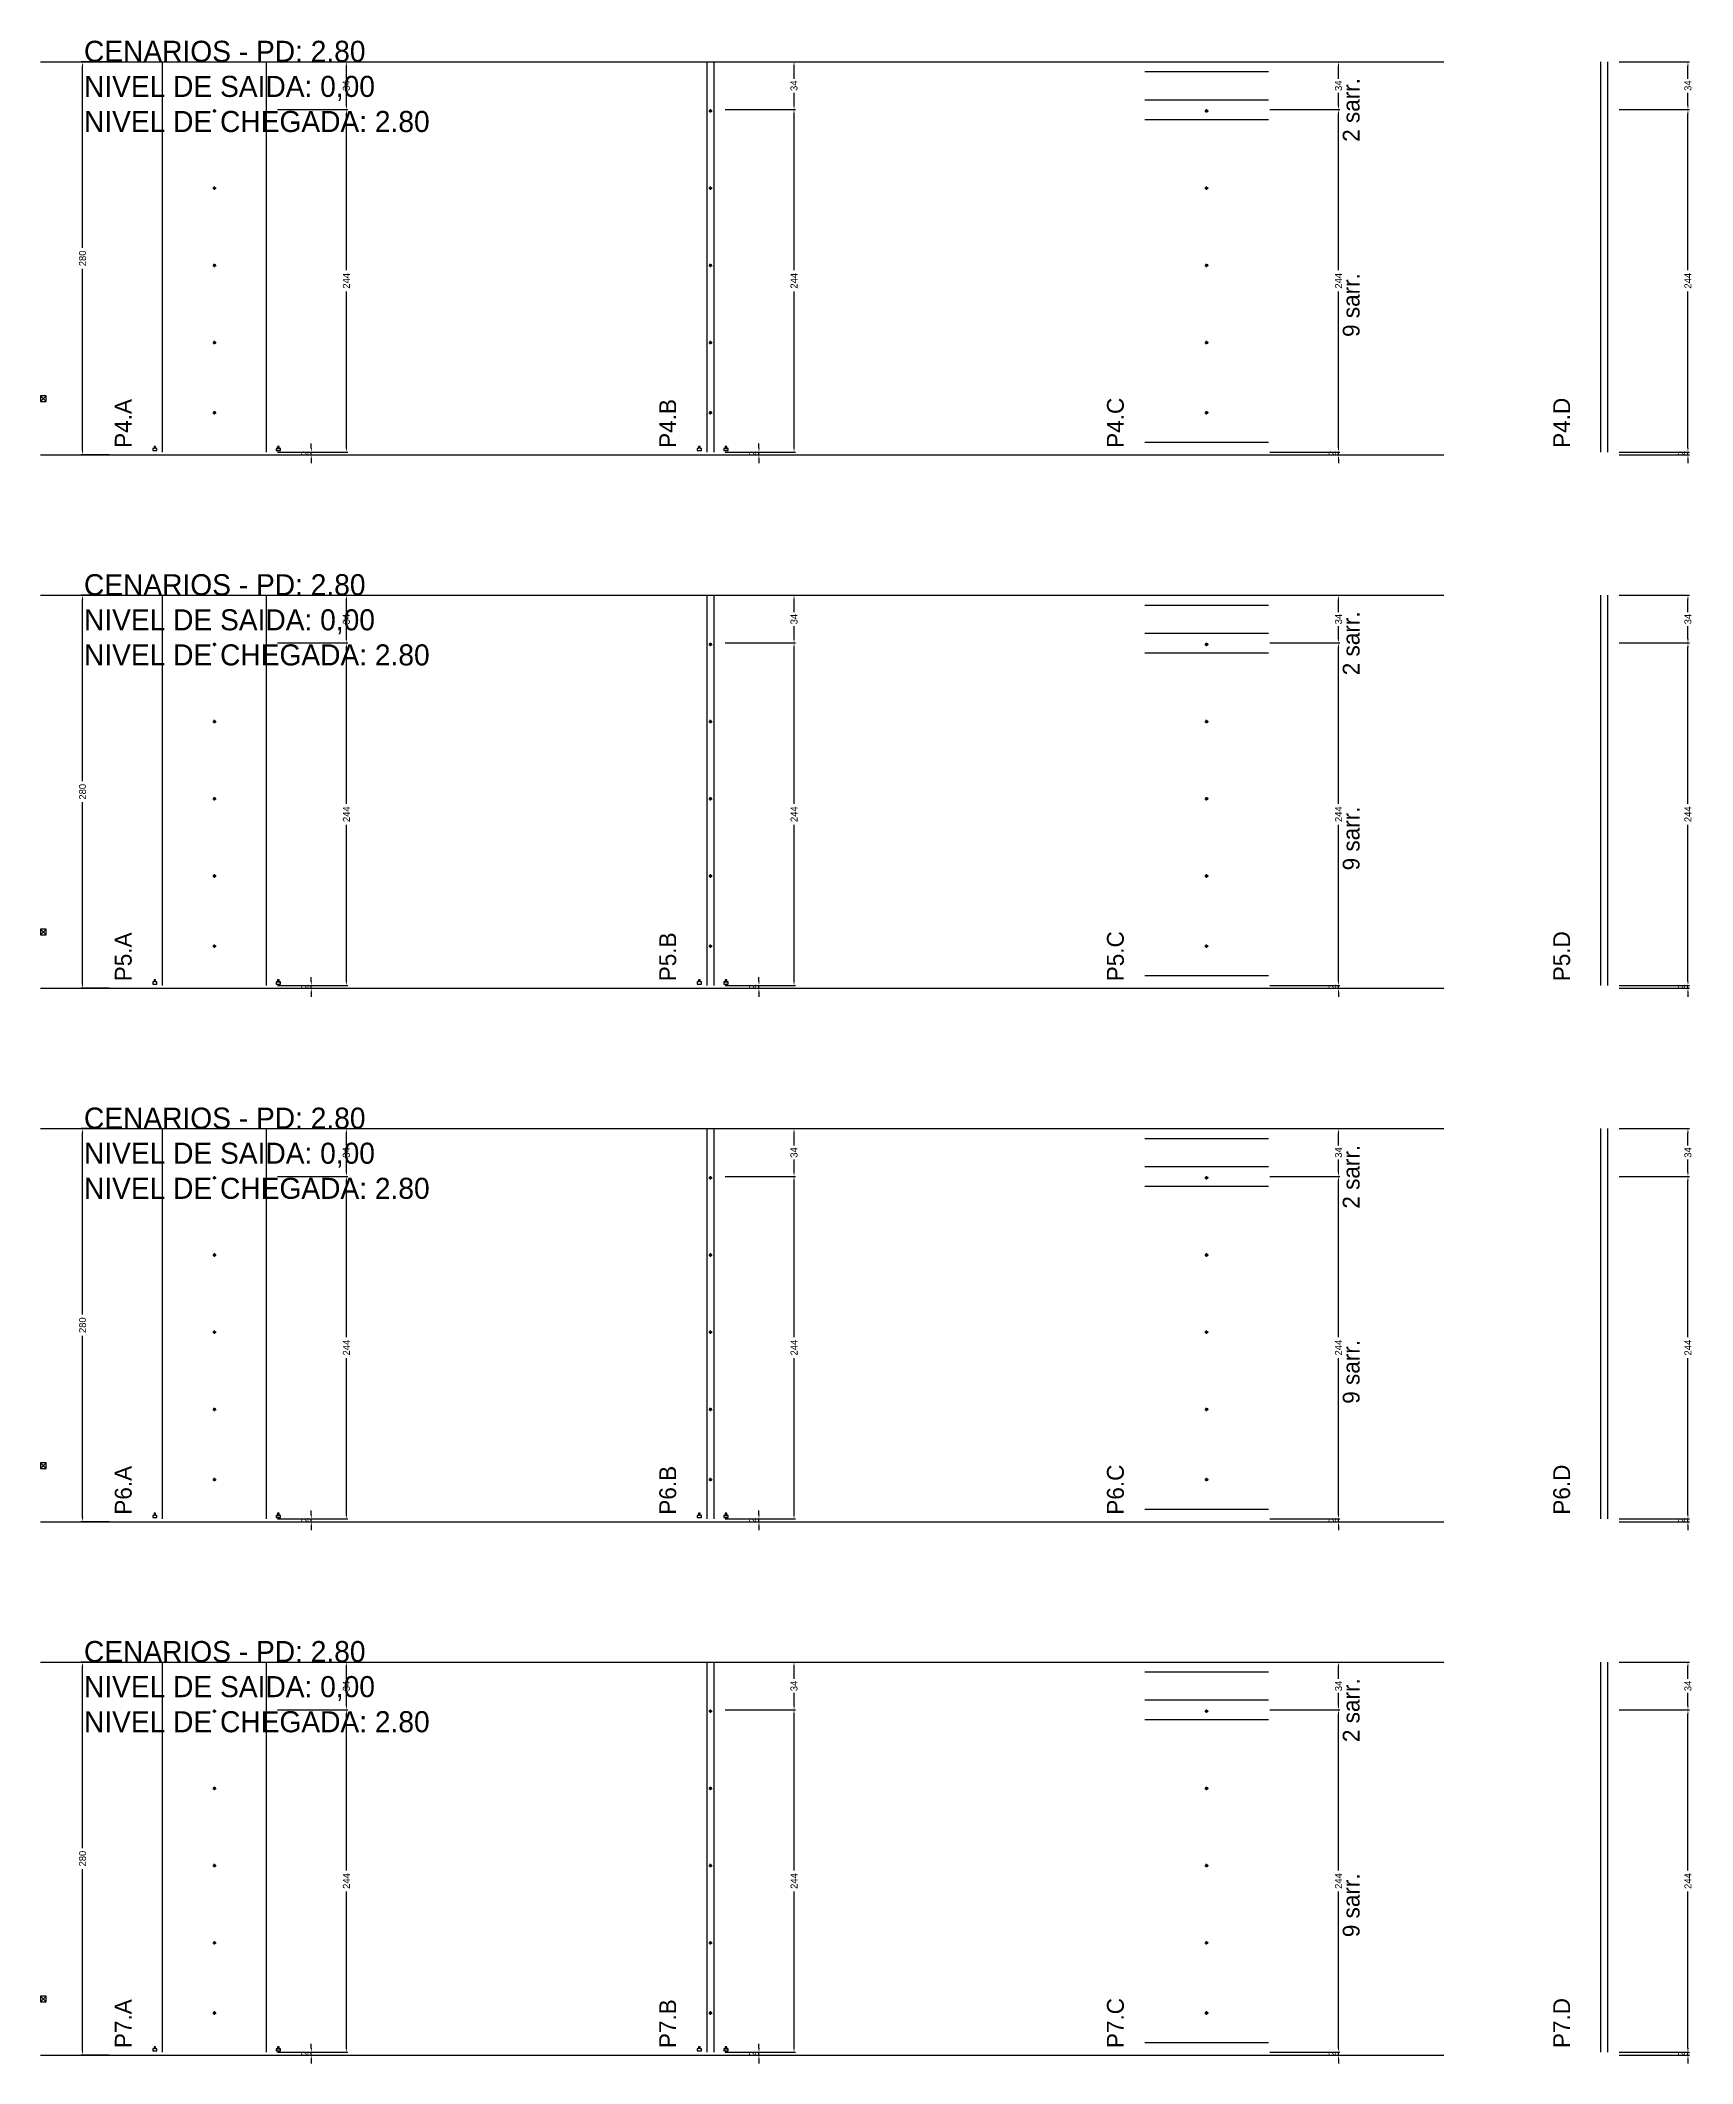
# Model space of a CAD drawing. Header units: centimetres. Extents: x -7000 to 4307, y -13306 to 295.
# Drawn here: x -7000 to -5823, y -2666 to -1225 of the extents above; entities that cross this region are included whole.
import ezdxf

# ---------------------------------------------------------------- set-up
doc = ezdxf.new("R2010")
doc.units = ezdxf.units.CM
doc.linetypes.add('DASHED', pattern=[2, -2])
for name, color, linetype in [('COTA', 241, 'Continuous'), ('COTAS FURACAO', 16, 'Continuous'), ('NOMENCLATURA', 7, 'Continuous'), ('Nível', 160, 'Continuous'), ('SARR_2.2x7', 40, 'Continuous')]:
    doc.layers.add(name, color=color, linetype=linetype)
doc.dimstyles.new('PAINEL-NOVA', dxfattribs={"dimtxt": 5, "dimasz": 3, "dimexe": 1, "dimexo": 1, "dimgap": 1, "dimtad": 1, "dimcen": 2.5, "dimazin": 3, "dimtfac": 1, "dimtmove": 0, "dimatfit": 3})

msp = doc.modelspace()

# ---------------------------------------------------------------- texts
at = {"layer": 'NOMENCLATURA'}
for s, p in [('CENARIOS - PD: 2.80', (-6969, -1240)), ('NIVEL DE SAIDA: 0,00', (-6969, -1265)), ('NIVEL DE CHEGADA: 2.80', (-6969, -1290)), ('CENARIOS - PD: 2.80', (-6969, -1620)), ('NIVEL DE SAIDA: 0,00', (-6969, -1645)), ('NIVEL DE CHEGADA: 2.80', (-6969, -1670)), ('CENARIOS - PD: 2.80', (-6969, -2000)), ('NIVEL DE SAIDA: 0,00', (-6969, -2025)), ('NIVEL DE CHEGADA: 2.80', (-6969, -2050)), ('CENARIOS - PD: 2.80', (-6969, -2380)), ('NIVEL DE SAIDA: 0,00', (-6969, -2405)), ('NIVEL DE CHEGADA: 2.80', (-6969, -2430))]:
    msp.add_text(s, height=15, dxfattribs=at).set_placement(p)
for s, p in [('2 sarr.', (-6060, -1297)), ('9 sarr.', (-6060, -1436)), ('P4.A', (-6935, -1515)), ('P4.B', (-6547, -1515)), ('P4.C', (-6228, -1515)), ('P4.D', (-5910, -1515)), ('2 sarr.', (-6060, -1677)), ('9 sarr.', (-6060, -1816)), ('P5.A', (-6935, -1895)), ('P5.B', (-6547, -1895)), ('P5.C', (-6228, -1895)), ('P5.D', (-5910, -1895)), ('2 sarr.', (-6060, -2057)), ('9 sarr.', (-6060, -2196)), ('P6.A', (-6935, -2275)), ('P6.B', (-6547, -2275)), ('P6.C', (-6228, -2275)), ('P6.D', (-5910, -2275)), ('2 sarr.', (-6060, -2437)), ('9 sarr.', (-6060, -2576)), ('P7.A', (-6935, -2655)), ('P7.B', (-6547, -2655)), ('P7.C', (-6228, -2655)), ('P7.D', (-5910, -2655))]:
    msp.add_text(s, height=12, rotation=90, dxfattribs=at).set_placement(p)

# ---------------------------------------------------------------- blocks, each defined once
blk = doc.blocks.new('_CLOSEDFILLED')
at = {"color": 0, "linetype": 'BYBLOCK'}
blk.add_solid([(-1, 0.16), (0, 0), (-1, -0.16)], dxfattribs=at)
blk = doc.blocks.new('*D205')
for p, q in [((-6951, -2380), (-6971, -2380)), ((-6970, -2512.5), (-6970, -2383)), ((-6970, -2657), (-6970, -2527.5)), ((-6951, -2660), (-6971, -2660))]:
    blk.add_line(p, q)
at = {"layer": 'Defpoints'}
for p in [(-6950, -2380), (-6970, -2660), (-6950, -2660)]:
    blk.add_point(p, dxfattribs=at)
at = {"layer": 'COTA', "xscale": 3, "yscale": 3}
for p, rotation in [((-6970, -2380), 90), ((-6970, -2660), 270)]:
    blk.add_blockref('_CLOSEDFILLED', p, dxfattribs=dict(at, rotation=rotation))
at = {"layer": 'COTA', "insert": (-6970, -2520), "char_height": 5, "attachment_point": 5, "rotation": 90}
blk.add_mtext('280', dxfattribs=at)
blk = doc.blocks.new('MULDURA')
at = {"layer": 'Paineis'}
for p, q in [((0, 0), (4, 4)), ((4, 0), (0, 4))]:
    blk.add_line(p, q, dxfattribs=at)
blk.add_lwpolyline([(0, 0), (4, 0), (4, 4), (0, 4)], close=True, dxfattribs=at)
blk = doc.blocks.new('*D207')
for p, q in [((-6831, -2414), (-6781, -2414)), ((-6782, -2528.5), (-6782, -2417)), ((-6782, -2655), (-6782, -2543.5)), ((-6831, -2658), (-6781, -2658))]:
    blk.add_line(p, q)
at = {"layer": 'Defpoints'}
for p in [(-6832, -2414), (-6832, -2658), (-6782, -2658)]:
    blk.add_point(p, dxfattribs=at)
at = {"layer": 'COTA', "xscale": 3, "yscale": 3}
for p, rotation in [((-6782, -2414), 90), ((-6782, -2658), 270)]:
    blk.add_blockref('_CLOSEDFILLED', p, dxfattribs=dict(at, rotation=rotation))
at = {"layer": 'COTA', "insert": (-6782, -2536), "char_height": 5, "attachment_point": 5, "rotation": 90}
blk.add_mtext('244', dxfattribs=at)
blk = doc.blocks.new('*D208')
for p, q in [((-6831, -2380), (-6781, -2380)), ((-6782, -2392), (-6782, -2383)), ((-6782, -2411), (-6782, -2402)), ((-6831, -2414), (-6781, -2414))]:
    blk.add_line(p, q)
at = {"layer": 'Defpoints'}
for p in [(-6832, -2380), (-6832, -2414), (-6782, -2414)]:
    blk.add_point(p, dxfattribs=at)
at = {"layer": 'COTA', "xscale": 3, "yscale": 3}
for p, rotation in [((-6782, -2380), 90), ((-6782, -2414), 270)]:
    blk.add_blockref('_CLOSEDFILLED', p, dxfattribs=dict(at, rotation=rotation))
at = {"layer": 'COTA', "insert": (-6782, -2397), "char_height": 5, "attachment_point": 5, "rotation": 90}
blk.add_mtext('34', dxfattribs=at)
blk = doc.blocks.new('SLIPTEE')
at = {"layer": 'Paineis'}
blk.add_lwpolyline([(0, 0), (3, 0), (3, 1.5), (2, 1.5), (2, 3), (1, 3), (1, 1.5), (0, 1.5)], close=True, dxfattribs=at)
blk = doc.blocks.new('SLIPTDD')
at = {"layer": 'Paineis'}
blk.add_line((0, 1.5), (3, 1.5), dxfattribs=at)
blk.add_lwpolyline([(0, 0), (3, 0), (3, 1.5), (2, 1.5), (2, 3), (1, 3), (1, 1.5), (0, 1.5)], close=True, dxfattribs=at)
blk = doc.blocks.new('furacao')
at = {"layer": 'COTAS FURACAO'}
for p, q in [((-1.2, 0), (1.2, 0)), ((0, -1.2), (0, 1.2))]:
    blk.add_line(p, q, dxfattribs=at)
blk.add_circle((0, 0), 0.8, dxfattribs=at)
blk = doc.blocks.new('*D210')
for p, q in [((-6512, -2414), (-6462, -2414)), ((-6463, -2528.5), (-6463, -2417)), ((-6463, -2655), (-6463, -2543.5)), ((-6512, -2658), (-6462, -2658))]:
    blk.add_line(p, q)
at = {"layer": 'Defpoints'}
for p in [(-6513, -2414), (-6513, -2658), (-6463, -2658)]:
    blk.add_point(p, dxfattribs=at)
at = {"layer": 'COTA', "xscale": 3, "yscale": 3}
for p, rotation in [((-6463, -2414), 90), ((-6463, -2658), 270)]:
    blk.add_blockref('_CLOSEDFILLED', p, dxfattribs=dict(at, rotation=rotation))
at = {"layer": 'COTA', "insert": (-6463, -2536), "char_height": 5, "attachment_point": 5, "rotation": 90}
blk.add_mtext('244', dxfattribs=at)
blk = doc.blocks.new('*D211')
for p, q in [((-6512, -2380), (-6462, -2380)), ((-6463, -2392), (-6463, -2383)), ((-6463, -2411), (-6463, -2402)), ((-6512, -2414), (-6462, -2414))]:
    blk.add_line(p, q)
at = {"layer": 'Defpoints'}
for p in [(-6513, -2380), (-6513, -2414), (-6463, -2414)]:
    blk.add_point(p, dxfattribs=at)
at = {"layer": 'COTA', "xscale": 3, "yscale": 3}
for p, rotation in [((-6463, -2380), 90), ((-6463, -2414), 270)]:
    blk.add_blockref('_CLOSEDFILLED', p, dxfattribs=dict(at, rotation=rotation))
at = {"layer": 'COTA', "insert": (-6463, -2397), "char_height": 5, "attachment_point": 5, "rotation": 90}
blk.add_mtext('34', dxfattribs=at)
blk = doc.blocks.new('*D213')
for p, q in [((-6124, -2414), (-6074, -2414)), ((-6075, -2528.5), (-6075, -2417)), ((-6075, -2655), (-6075, -2543.5)), ((-6124, -2658), (-6074, -2658))]:
    blk.add_line(p, q)
at = {"layer": 'Defpoints'}
for p in [(-6125, -2414), (-6125, -2658), (-6075, -2658)]:
    blk.add_point(p, dxfattribs=at)
at = {"layer": 'COTA', "xscale": 3, "yscale": 3}
for p, rotation in [((-6075, -2414), 90), ((-6075, -2658), 270)]:
    blk.add_blockref('_CLOSEDFILLED', p, dxfattribs=dict(at, rotation=rotation))
at = {"layer": 'COTA', "insert": (-6075, -2536), "char_height": 5, "attachment_point": 5, "rotation": 90}
blk.add_mtext('244', dxfattribs=at)
blk = doc.blocks.new('*D214')
for p, q in [((-6124, -2380), (-6074, -2380)), ((-6075, -2392), (-6075, -2383)), ((-6075, -2411), (-6075, -2402)), ((-6124, -2414), (-6074, -2414))]:
    blk.add_line(p, q)
at = {"layer": 'Defpoints'}
for p in [(-6125, -2380), (-6125, -2414), (-6075, -2414)]:
    blk.add_point(p, dxfattribs=at)
at = {"layer": 'COTA', "xscale": 3, "yscale": 3}
for p, rotation in [((-6075, -2380), 90), ((-6075, -2414), 270)]:
    blk.add_blockref('_CLOSEDFILLED', p, dxfattribs=dict(at, rotation=rotation))
at = {"layer": 'COTA', "insert": (-6075, -2397), "char_height": 5, "attachment_point": 5, "rotation": 90}
blk.add_mtext('34', dxfattribs=at)
blk = doc.blocks.new('*D216')
for p, q in [((-5875, -2414), (-5825, -2414)), ((-5826, -2528.5), (-5826, -2417)), ((-5826, -2655), (-5826, -2543.5)), ((-5875, -2658), (-5825, -2658))]:
    blk.add_line(p, q)
at = {"layer": 'Defpoints'}
for p in [(-5876, -2414), (-5876, -2658), (-5826, -2658)]:
    blk.add_point(p, dxfattribs=at)
at = {"layer": 'COTA', "xscale": 3, "yscale": 3}
for p, rotation in [((-5826, -2414), 90), ((-5826, -2658), 270)]:
    blk.add_blockref('_CLOSEDFILLED', p, dxfattribs=dict(at, rotation=rotation))
at = {"layer": 'COTA', "insert": (-5826, -2536), "char_height": 5, "attachment_point": 5, "rotation": 90}
blk.add_mtext('244', dxfattribs=at)
blk = doc.blocks.new('*D217')
for p, q in [((-5875, -2380), (-5825, -2380)), ((-5826, -2392), (-5826, -2383)), ((-5826, -2411), (-5826, -2402)), ((-5875, -2414), (-5825, -2414))]:
    blk.add_line(p, q)
at = {"layer": 'Defpoints'}
for p in [(-5876, -2380), (-5876, -2414), (-5826, -2414)]:
    blk.add_point(p, dxfattribs=at)
at = {"layer": 'COTA', "xscale": 3, "yscale": 3}
for p, rotation in [((-5826, -2380), 90), ((-5826, -2414), 270)]:
    blk.add_blockref('_CLOSEDFILLED', p, dxfattribs=dict(at, rotation=rotation))
at = {"layer": 'COTA', "insert": (-5826, -2397), "char_height": 5, "attachment_point": 5, "rotation": 90}
blk.add_mtext('34', dxfattribs=at)
blk = doc.blocks.new('*D171')
for p, q in [((-6951, -2000), (-6971, -2000)), ((-6970, -2132.5), (-6970, -2003)), ((-6970, -2277), (-6970, -2147.5)), ((-6951, -2280), (-6971, -2280))]:
    blk.add_line(p, q)
at = {"layer": 'Defpoints'}
for p in [(-6950, -2000), (-6970, -2280), (-6950, -2280)]:
    blk.add_point(p, dxfattribs=at)
at = {"layer": 'COTA', "xscale": 3, "yscale": 3}
for p, rotation in [((-6970, -2000), 90), ((-6970, -2280), 270)]:
    blk.add_blockref('_CLOSEDFILLED', p, dxfattribs=dict(at, rotation=rotation))
at = {"layer": 'COTA', "insert": (-6970, -2140), "char_height": 5, "attachment_point": 5, "rotation": 90}
blk.add_mtext('280', dxfattribs=at)
blk = doc.blocks.new('*D173')
for p, q in [((-6831, -2034), (-6781, -2034)), ((-6782, -2148.5), (-6782, -2037)), ((-6782, -2275), (-6782, -2163.5)), ((-6831, -2278), (-6781, -2278))]:
    blk.add_line(p, q)
at = {"layer": 'Defpoints'}
for p in [(-6832, -2034), (-6832, -2278), (-6782, -2278)]:
    blk.add_point(p, dxfattribs=at)
at = {"layer": 'COTA', "xscale": 3, "yscale": 3}
for p, rotation in [((-6782, -2034), 90), ((-6782, -2278), 270)]:
    blk.add_blockref('_CLOSEDFILLED', p, dxfattribs=dict(at, rotation=rotation))
at = {"layer": 'COTA', "insert": (-6782, -2156), "char_height": 5, "attachment_point": 5, "rotation": 90}
blk.add_mtext('244', dxfattribs=at)
blk = doc.blocks.new('*D174')
for p, q in [((-6831, -2000), (-6781, -2000)), ((-6782, -2012), (-6782, -2003)), ((-6782, -2031), (-6782, -2022)), ((-6831, -2034), (-6781, -2034))]:
    blk.add_line(p, q)
at = {"layer": 'Defpoints'}
for p in [(-6832, -2000), (-6832, -2034), (-6782, -2034)]:
    blk.add_point(p, dxfattribs=at)
at = {"layer": 'COTA', "xscale": 3, "yscale": 3}
for p, rotation in [((-6782, -2000), 90), ((-6782, -2034), 270)]:
    blk.add_blockref('_CLOSEDFILLED', p, dxfattribs=dict(at, rotation=rotation))
at = {"layer": 'COTA', "insert": (-6782, -2017), "char_height": 5, "attachment_point": 5, "rotation": 90}
blk.add_mtext('34', dxfattribs=at)
blk = doc.blocks.new('*D176')
for p, q in [((-6512, -2034), (-6462, -2034)), ((-6463, -2148.5), (-6463, -2037)), ((-6463, -2275), (-6463, -2163.5)), ((-6512, -2278), (-6462, -2278))]:
    blk.add_line(p, q)
at = {"layer": 'Defpoints'}
for p in [(-6513, -2034), (-6513, -2278), (-6463, -2278)]:
    blk.add_point(p, dxfattribs=at)
at = {"layer": 'COTA', "xscale": 3, "yscale": 3}
for p, rotation in [((-6463, -2034), 90), ((-6463, -2278), 270)]:
    blk.add_blockref('_CLOSEDFILLED', p, dxfattribs=dict(at, rotation=rotation))
at = {"layer": 'COTA', "insert": (-6463, -2156), "char_height": 5, "attachment_point": 5, "rotation": 90}
blk.add_mtext('244', dxfattribs=at)
blk = doc.blocks.new('*D177')
for p, q in [((-6512, -2000), (-6462, -2000)), ((-6463, -2012), (-6463, -2003)), ((-6463, -2031), (-6463, -2022)), ((-6512, -2034), (-6462, -2034))]:
    blk.add_line(p, q)
at = {"layer": 'Defpoints'}
for p in [(-6513, -2000), (-6513, -2034), (-6463, -2034)]:
    blk.add_point(p, dxfattribs=at)
at = {"layer": 'COTA', "xscale": 3, "yscale": 3}
for p, rotation in [((-6463, -2000), 90), ((-6463, -2034), 270)]:
    blk.add_blockref('_CLOSEDFILLED', p, dxfattribs=dict(at, rotation=rotation))
at = {"layer": 'COTA', "insert": (-6463, -2017), "char_height": 5, "attachment_point": 5, "rotation": 90}
blk.add_mtext('34', dxfattribs=at)
blk = doc.blocks.new('*D179')
for p, q in [((-6124, -2034), (-6074, -2034)), ((-6075, -2148.5), (-6075, -2037)), ((-6075, -2275), (-6075, -2163.5)), ((-6124, -2278), (-6074, -2278))]:
    blk.add_line(p, q)
at = {"layer": 'Defpoints'}
for p in [(-6125, -2034), (-6125, -2278), (-6075, -2278)]:
    blk.add_point(p, dxfattribs=at)
at = {"layer": 'COTA', "xscale": 3, "yscale": 3}
for p, rotation in [((-6075, -2034), 90), ((-6075, -2278), 270)]:
    blk.add_blockref('_CLOSEDFILLED', p, dxfattribs=dict(at, rotation=rotation))
at = {"layer": 'COTA', "insert": (-6075, -2156), "char_height": 5, "attachment_point": 5, "rotation": 90}
blk.add_mtext('244', dxfattribs=at)
blk = doc.blocks.new('*D180')
for p, q in [((-6124, -2000), (-6074, -2000)), ((-6075, -2012), (-6075, -2003)), ((-6075, -2031), (-6075, -2022)), ((-6124, -2034), (-6074, -2034))]:
    blk.add_line(p, q)
at = {"layer": 'Defpoints'}
for p in [(-6125, -2000), (-6125, -2034), (-6075, -2034)]:
    blk.add_point(p, dxfattribs=at)
at = {"layer": 'COTA', "xscale": 3, "yscale": 3}
for p, rotation in [((-6075, -2000), 90), ((-6075, -2034), 270)]:
    blk.add_blockref('_CLOSEDFILLED', p, dxfattribs=dict(at, rotation=rotation))
at = {"layer": 'COTA', "insert": (-6075, -2017), "char_height": 5, "attachment_point": 5, "rotation": 90}
blk.add_mtext('34', dxfattribs=at)
blk = doc.blocks.new('*D182')
for p, q in [((-5875, -2034), (-5825, -2034)), ((-5826, -2148.5), (-5826, -2037)), ((-5826, -2275), (-5826, -2163.5)), ((-5875, -2278), (-5825, -2278))]:
    blk.add_line(p, q)
at = {"layer": 'Defpoints'}
for p in [(-5876, -2034), (-5876, -2278), (-5826, -2278)]:
    blk.add_point(p, dxfattribs=at)
at = {"layer": 'COTA', "xscale": 3, "yscale": 3}
for p, rotation in [((-5826, -2034), 90), ((-5826, -2278), 270)]:
    blk.add_blockref('_CLOSEDFILLED', p, dxfattribs=dict(at, rotation=rotation))
at = {"layer": 'COTA', "insert": (-5826, -2156), "char_height": 5, "attachment_point": 5, "rotation": 90}
blk.add_mtext('244', dxfattribs=at)
blk = doc.blocks.new('*D183')
for p, q in [((-5875, -2000), (-5825, -2000)), ((-5826, -2012), (-5826, -2003)), ((-5826, -2031), (-5826, -2022)), ((-5875, -2034), (-5825, -2034))]:
    blk.add_line(p, q)
at = {"layer": 'Defpoints'}
for p in [(-5876, -2000), (-5876, -2034), (-5826, -2034)]:
    blk.add_point(p, dxfattribs=at)
at = {"layer": 'COTA', "xscale": 3, "yscale": 3}
for p, rotation in [((-5826, -2000), 90), ((-5826, -2034), 270)]:
    blk.add_blockref('_CLOSEDFILLED', p, dxfattribs=dict(at, rotation=rotation))
at = {"layer": 'COTA', "insert": (-5826, -2017), "char_height": 5, "attachment_point": 5, "rotation": 90}
blk.add_mtext('34', dxfattribs=at)
blk = doc.blocks.new('*D137')
for p, q in [((-6951, -1620), (-6971, -1620)), ((-6970, -1752.5), (-6970, -1623)), ((-6970, -1897), (-6970, -1767.5)), ((-6951, -1900), (-6971, -1900))]:
    blk.add_line(p, q)
at = {"layer": 'Defpoints'}
for p in [(-6950, -1620), (-6970, -1900), (-6950, -1900)]:
    blk.add_point(p, dxfattribs=at)
at = {"layer": 'COTA', "xscale": 3, "yscale": 3}
for p, rotation in [((-6970, -1620), 90), ((-6970, -1900), 270)]:
    blk.add_blockref('_CLOSEDFILLED', p, dxfattribs=dict(at, rotation=rotation))
at = {"layer": 'COTA', "insert": (-6970, -1760), "char_height": 5, "attachment_point": 5, "rotation": 90}
blk.add_mtext('280', dxfattribs=at)
blk = doc.blocks.new('*D139')
for p, q in [((-6831, -1654), (-6781, -1654)), ((-6782, -1768.5), (-6782, -1657)), ((-6782, -1895), (-6782, -1783.5)), ((-6831, -1898), (-6781, -1898))]:
    blk.add_line(p, q)
at = {"layer": 'Defpoints'}
for p in [(-6832, -1654), (-6832, -1898), (-6782, -1898)]:
    blk.add_point(p, dxfattribs=at)
at = {"layer": 'COTA', "xscale": 3, "yscale": 3}
for p, rotation in [((-6782, -1654), 90), ((-6782, -1898), 270)]:
    blk.add_blockref('_CLOSEDFILLED', p, dxfattribs=dict(at, rotation=rotation))
at = {"layer": 'COTA', "insert": (-6782, -1776), "char_height": 5, "attachment_point": 5, "rotation": 90}
blk.add_mtext('244', dxfattribs=at)
blk = doc.blocks.new('*D140')
for p, q in [((-6831, -1620), (-6781, -1620)), ((-6782, -1632), (-6782, -1623)), ((-6782, -1651), (-6782, -1642)), ((-6831, -1654), (-6781, -1654))]:
    blk.add_line(p, q)
at = {"layer": 'Defpoints'}
for p in [(-6832, -1620), (-6832, -1654), (-6782, -1654)]:
    blk.add_point(p, dxfattribs=at)
at = {"layer": 'COTA', "xscale": 3, "yscale": 3}
for p, rotation in [((-6782, -1620), 90), ((-6782, -1654), 270)]:
    blk.add_blockref('_CLOSEDFILLED', p, dxfattribs=dict(at, rotation=rotation))
at = {"layer": 'COTA', "insert": (-6782, -1637), "char_height": 5, "attachment_point": 5, "rotation": 90}
blk.add_mtext('34', dxfattribs=at)
blk = doc.blocks.new('*D142')
for p, q in [((-6512, -1654), (-6462, -1654)), ((-6463, -1768.5), (-6463, -1657)), ((-6463, -1895), (-6463, -1783.5)), ((-6512, -1898), (-6462, -1898))]:
    blk.add_line(p, q)
at = {"layer": 'Defpoints'}
for p in [(-6513, -1654), (-6513, -1898), (-6463, -1898)]:
    blk.add_point(p, dxfattribs=at)
at = {"layer": 'COTA', "xscale": 3, "yscale": 3}
for p, rotation in [((-6463, -1654), 90), ((-6463, -1898), 270)]:
    blk.add_blockref('_CLOSEDFILLED', p, dxfattribs=dict(at, rotation=rotation))
at = {"layer": 'COTA', "insert": (-6463, -1776), "char_height": 5, "attachment_point": 5, "rotation": 90}
blk.add_mtext('244', dxfattribs=at)
blk = doc.blocks.new('*D143')
for p, q in [((-6512, -1620), (-6462, -1620)), ((-6463, -1632), (-6463, -1623)), ((-6463, -1651), (-6463, -1642)), ((-6512, -1654), (-6462, -1654))]:
    blk.add_line(p, q)
at = {"layer": 'Defpoints'}
for p in [(-6513, -1620), (-6513, -1654), (-6463, -1654)]:
    blk.add_point(p, dxfattribs=at)
at = {"layer": 'COTA', "xscale": 3, "yscale": 3}
for p, rotation in [((-6463, -1620), 90), ((-6463, -1654), 270)]:
    blk.add_blockref('_CLOSEDFILLED', p, dxfattribs=dict(at, rotation=rotation))
at = {"layer": 'COTA', "insert": (-6463, -1637), "char_height": 5, "attachment_point": 5, "rotation": 90}
blk.add_mtext('34', dxfattribs=at)
blk = doc.blocks.new('*D145')
for p, q in [((-6124, -1654), (-6074, -1654)), ((-6075, -1768.5), (-6075, -1657)), ((-6075, -1895), (-6075, -1783.5)), ((-6124, -1898), (-6074, -1898))]:
    blk.add_line(p, q)
at = {"layer": 'Defpoints'}
for p in [(-6125, -1654), (-6125, -1898), (-6075, -1898)]:
    blk.add_point(p, dxfattribs=at)
at = {"layer": 'COTA', "xscale": 3, "yscale": 3}
for p, rotation in [((-6075, -1654), 90), ((-6075, -1898), 270)]:
    blk.add_blockref('_CLOSEDFILLED', p, dxfattribs=dict(at, rotation=rotation))
at = {"layer": 'COTA', "insert": (-6075, -1776), "char_height": 5, "attachment_point": 5, "rotation": 90}
blk.add_mtext('244', dxfattribs=at)
blk = doc.blocks.new('*D146')
for p, q in [((-6124, -1620), (-6074, -1620)), ((-6075, -1632), (-6075, -1623)), ((-6075, -1651), (-6075, -1642)), ((-6124, -1654), (-6074, -1654))]:
    blk.add_line(p, q)
at = {"layer": 'Defpoints'}
for p in [(-6125, -1620), (-6125, -1654), (-6075, -1654)]:
    blk.add_point(p, dxfattribs=at)
at = {"layer": 'COTA', "xscale": 3, "yscale": 3}
for p, rotation in [((-6075, -1620), 90), ((-6075, -1654), 270)]:
    blk.add_blockref('_CLOSEDFILLED', p, dxfattribs=dict(at, rotation=rotation))
at = {"layer": 'COTA', "insert": (-6075, -1637), "char_height": 5, "attachment_point": 5, "rotation": 90}
blk.add_mtext('34', dxfattribs=at)
blk = doc.blocks.new('*D148')
for p, q in [((-5875, -1654), (-5825, -1654)), ((-5826, -1768.5), (-5826, -1657)), ((-5826, -1895), (-5826, -1783.5)), ((-5875, -1898), (-5825, -1898))]:
    blk.add_line(p, q)
at = {"layer": 'Defpoints'}
for p in [(-5876, -1654), (-5876, -1898), (-5826, -1898)]:
    blk.add_point(p, dxfattribs=at)
at = {"layer": 'COTA', "xscale": 3, "yscale": 3}
for p, rotation in [((-5826, -1654), 90), ((-5826, -1898), 270)]:
    blk.add_blockref('_CLOSEDFILLED', p, dxfattribs=dict(at, rotation=rotation))
at = {"layer": 'COTA', "insert": (-5826, -1776), "char_height": 5, "attachment_point": 5, "rotation": 90}
blk.add_mtext('244', dxfattribs=at)
blk = doc.blocks.new('*D149')
for p, q in [((-5875, -1620), (-5825, -1620)), ((-5826, -1632), (-5826, -1623)), ((-5826, -1651), (-5826, -1642)), ((-5875, -1654), (-5825, -1654))]:
    blk.add_line(p, q)
at = {"layer": 'Defpoints'}
for p in [(-5876, -1620), (-5876, -1654), (-5826, -1654)]:
    blk.add_point(p, dxfattribs=at)
at = {"layer": 'COTA', "xscale": 3, "yscale": 3}
for p, rotation in [((-5826, -1620), 90), ((-5826, -1654), 270)]:
    blk.add_blockref('_CLOSEDFILLED', p, dxfattribs=dict(at, rotation=rotation))
at = {"layer": 'COTA', "insert": (-5826, -1637), "char_height": 5, "attachment_point": 5, "rotation": 90}
blk.add_mtext('34', dxfattribs=at)
blk = doc.blocks.new('*D103')
for p, q in [((-6951, -1240), (-6971, -1240)), ((-6970, -1372.5), (-6970, -1243)), ((-6970, -1517), (-6970, -1387.5)), ((-6951, -1520), (-6971, -1520))]:
    blk.add_line(p, q)
at = {"layer": 'Defpoints'}
for p in [(-6950, -1240), (-6970, -1520), (-6950, -1520)]:
    blk.add_point(p, dxfattribs=at)
at = {"layer": 'COTA', "xscale": 3, "yscale": 3}
for p, rotation in [((-6970, -1240), 90), ((-6970, -1520), 270)]:
    blk.add_blockref('_CLOSEDFILLED', p, dxfattribs=dict(at, rotation=rotation))
at = {"layer": 'COTA', "insert": (-6970, -1380), "char_height": 5, "attachment_point": 5, "rotation": 90}
blk.add_mtext('280', dxfattribs=at)
blk = doc.blocks.new('*D105')
for p, q in [((-6831, -1274), (-6781, -1274)), ((-6782, -1388.5), (-6782, -1277)), ((-6782, -1515), (-6782, -1403.5)), ((-6831, -1518), (-6781, -1518))]:
    blk.add_line(p, q)
at = {"layer": 'Defpoints'}
for p in [(-6832, -1274), (-6832, -1518), (-6782, -1518)]:
    blk.add_point(p, dxfattribs=at)
at = {"layer": 'COTA', "xscale": 3, "yscale": 3}
for p, rotation in [((-6782, -1274), 90), ((-6782, -1518), 270)]:
    blk.add_blockref('_CLOSEDFILLED', p, dxfattribs=dict(at, rotation=rotation))
at = {"layer": 'COTA', "insert": (-6782, -1396), "char_height": 5, "attachment_point": 5, "rotation": 90}
blk.add_mtext('244', dxfattribs=at)
blk = doc.blocks.new('*D106')
for p, q in [((-6831, -1240), (-6781, -1240)), ((-6782, -1252), (-6782, -1243)), ((-6782, -1271), (-6782, -1262)), ((-6831, -1274), (-6781, -1274))]:
    blk.add_line(p, q)
at = {"layer": 'Defpoints'}
for p in [(-6832, -1240), (-6832, -1274), (-6782, -1274)]:
    blk.add_point(p, dxfattribs=at)
at = {"layer": 'COTA', "xscale": 3, "yscale": 3}
for p, rotation in [((-6782, -1240), 90), ((-6782, -1274), 270)]:
    blk.add_blockref('_CLOSEDFILLED', p, dxfattribs=dict(at, rotation=rotation))
at = {"layer": 'COTA', "insert": (-6782, -1257), "char_height": 5, "attachment_point": 5, "rotation": 90}
blk.add_mtext('34', dxfattribs=at)
blk = doc.blocks.new('*D108')
for p, q in [((-6512, -1274), (-6462, -1274)), ((-6463, -1388.5), (-6463, -1277)), ((-6463, -1515), (-6463, -1403.5)), ((-6512, -1518), (-6462, -1518))]:
    blk.add_line(p, q)
at = {"layer": 'Defpoints'}
for p in [(-6513, -1274), (-6513, -1518), (-6463, -1518)]:
    blk.add_point(p, dxfattribs=at)
at = {"layer": 'COTA', "xscale": 3, "yscale": 3}
for p, rotation in [((-6463, -1274), 90), ((-6463, -1518), 270)]:
    blk.add_blockref('_CLOSEDFILLED', p, dxfattribs=dict(at, rotation=rotation))
at = {"layer": 'COTA', "insert": (-6463, -1396), "char_height": 5, "attachment_point": 5, "rotation": 90}
blk.add_mtext('244', dxfattribs=at)
blk = doc.blocks.new('*D109')
for p, q in [((-6512, -1240), (-6462, -1240)), ((-6463, -1252), (-6463, -1243)), ((-6463, -1271), (-6463, -1262)), ((-6512, -1274), (-6462, -1274))]:
    blk.add_line(p, q)
at = {"layer": 'Defpoints'}
for p in [(-6513, -1240), (-6513, -1274), (-6463, -1274)]:
    blk.add_point(p, dxfattribs=at)
at = {"layer": 'COTA', "xscale": 3, "yscale": 3}
for p, rotation in [((-6463, -1240), 90), ((-6463, -1274), 270)]:
    blk.add_blockref('_CLOSEDFILLED', p, dxfattribs=dict(at, rotation=rotation))
at = {"layer": 'COTA', "insert": (-6463, -1257), "char_height": 5, "attachment_point": 5, "rotation": 90}
blk.add_mtext('34', dxfattribs=at)
blk = doc.blocks.new('*D111')
for p, q in [((-6124, -1274), (-6074, -1274)), ((-6075, -1388.5), (-6075, -1277)), ((-6075, -1515), (-6075, -1403.5)), ((-6124, -1518), (-6074, -1518))]:
    blk.add_line(p, q)
at = {"layer": 'Defpoints'}
for p in [(-6125, -1274), (-6125, -1518), (-6075, -1518)]:
    blk.add_point(p, dxfattribs=at)
at = {"layer": 'COTA', "xscale": 3, "yscale": 3}
for p, rotation in [((-6075, -1274), 90), ((-6075, -1518), 270)]:
    blk.add_blockref('_CLOSEDFILLED', p, dxfattribs=dict(at, rotation=rotation))
at = {"layer": 'COTA', "insert": (-6075, -1396), "char_height": 5, "attachment_point": 5, "rotation": 90}
blk.add_mtext('244', dxfattribs=at)
blk = doc.blocks.new('*D112')
for p, q in [((-6124, -1240), (-6074, -1240)), ((-6075, -1252), (-6075, -1243)), ((-6075, -1271), (-6075, -1262)), ((-6124, -1274), (-6074, -1274))]:
    blk.add_line(p, q)
at = {"layer": 'Defpoints'}
for p in [(-6125, -1240), (-6125, -1274), (-6075, -1274)]:
    blk.add_point(p, dxfattribs=at)
at = {"layer": 'COTA', "xscale": 3, "yscale": 3}
for p, rotation in [((-6075, -1240), 90), ((-6075, -1274), 270)]:
    blk.add_blockref('_CLOSEDFILLED', p, dxfattribs=dict(at, rotation=rotation))
at = {"layer": 'COTA', "insert": (-6075, -1257), "char_height": 5, "attachment_point": 5, "rotation": 90}
blk.add_mtext('34', dxfattribs=at)
blk = doc.blocks.new('*D114')
for p, q in [((-5875, -1274), (-5825, -1274)), ((-5826, -1388.5), (-5826, -1277)), ((-5826, -1515), (-5826, -1403.5)), ((-5875, -1518), (-5825, -1518))]:
    blk.add_line(p, q)
at = {"layer": 'Defpoints'}
for p in [(-5876, -1274), (-5876, -1518), (-5826, -1518)]:
    blk.add_point(p, dxfattribs=at)
at = {"layer": 'COTA', "xscale": 3, "yscale": 3}
for p, rotation in [((-5826, -1274), 90), ((-5826, -1518), 270)]:
    blk.add_blockref('_CLOSEDFILLED', p, dxfattribs=dict(at, rotation=rotation))
at = {"layer": 'COTA', "insert": (-5826, -1396), "char_height": 5, "attachment_point": 5, "rotation": 90}
blk.add_mtext('244', dxfattribs=at)
blk = doc.blocks.new('*D115')
for p, q in [((-5875, -1240), (-5825, -1240)), ((-5826, -1252), (-5826, -1243)), ((-5826, -1271), (-5826, -1262)), ((-5875, -1274), (-5825, -1274))]:
    blk.add_line(p, q)
at = {"layer": 'Defpoints'}
for p in [(-5876, -1240), (-5876, -1274), (-5826, -1274)]:
    blk.add_point(p, dxfattribs=at)
at = {"layer": 'COTA', "xscale": 3, "yscale": 3}
for p, rotation in [((-5826, -1240), 90), ((-5826, -1274), 270)]:
    blk.add_blockref('_CLOSEDFILLED', p, dxfattribs=dict(at, rotation=rotation))
at = {"layer": 'COTA', "insert": (-5826, -1257), "char_height": 5, "attachment_point": 5, "rotation": 90}
blk.add_mtext('34', dxfattribs=at)

# ---------------------------------------------------------------- dimensions: what is measured, and where the dimension line sits
at = {"layer": 'COTA'}
for base, p1, p2, picture, middle in [((-6970, -1520), (-6950, -1520), (-6950, -1240), '*D103', (-6970, -1380)), ((-6782, -1274), (-6832, -1274), (-6832, -1240), '*D106', (-6782, -1257)), ((-6463, -1274), (-6513, -1274), (-6513, -1240), '*D109', (-6463, -1257)), ((-6075, -1274), (-6125, -1274), (-6125, -1240), '*D112', (-6075, -1257)), ((-5826, -1274), (-5876, -1274), (-5876, -1240), '*D115', (-5826, -1257)), ((-6782, -1518), (-6832, -1518), (-6832, -1274), '*D105', (-6782, -1396)), ((-6463, -1518), (-6513, -1518), (-6513, -1274), '*D108', (-6463, -1396)), ((-6075, -1518), (-6125, -1518), (-6125, -1274), '*D111', (-6075, -1396)), ((-5826, -1518), (-5876, -1518), (-5876, -1274), '*D114', (-5826, -1396)), ((-6970, -1900), (-6950, -1900), (-6950, -1620), '*D137', (-6970, -1760)), ((-6782, -1654), (-6832, -1654), (-6832, -1620), '*D140', (-6782, -1637)), ((-6463, -1654), (-6513, -1654), (-6513, -1620), '*D143', (-6463, -1637)), ((-6075, -1654), (-6125, -1654), (-6125, -1620), '*D146', (-6075, -1637)), ((-5826, -1654), (-5876, -1654), (-5876, -1620), '*D149', (-5826, -1637)), ((-6782, -1898), (-6832, -1898), (-6832, -1654), '*D139', (-6782, -1776)), ((-6463, -1898), (-6513, -1898), (-6513, -1654), '*D142', (-6463, -1776)), ((-6075, -1898), (-6125, -1898), (-6125, -1654), '*D145', (-6075, -1776)), ((-5826, -1898), (-5876, -1898), (-5876, -1654), '*D148', (-5826, -1776)), ((-6970, -2280), (-6950, -2280), (-6950, -2000), '*D171', (-6970, -2140)), ((-6782, -2034), (-6832, -2034), (-6832, -2000), '*D174', (-6782, -2017)), ((-6463, -2034), (-6513, -2034), (-6513, -2000), '*D177', (-6463, -2017)), ((-6075, -2034), (-6125, -2034), (-6125, -2000), '*D180', (-6075, -2017)), ((-5826, -2034), (-5876, -2034), (-5876, -2000), '*D183', (-5826, -2017)), ((-6782, -2278), (-6832, -2278), (-6832, -2034), '*D173', (-6782, -2156)), ((-6463, -2278), (-6513, -2278), (-6513, -2034), '*D176', (-6463, -2156)), ((-6075, -2278), (-6125, -2278), (-6125, -2034), '*D179', (-6075, -2156)), ((-5826, -2278), (-5876, -2278), (-5876, -2034), '*D182', (-5826, -2156)), ((-6970, -2660), (-6950, -2660), (-6950, -2380), '*D205', (-6970, -2520)), ((-6782, -2414), (-6832, -2414), (-6832, -2380), '*D208', (-6782, -2397)), ((-6463, -2414), (-6513, -2414), (-6513, -2380), '*D211', (-6463, -2397)), ((-6075, -2414), (-6125, -2414), (-6125, -2380), '*D214', (-6075, -2397)), ((-5826, -2414), (-5876, -2414), (-5876, -2380), '*D217', (-5826, -2397)), ((-6782, -2658), (-6832, -2658), (-6832, -2414), '*D207', (-6782, -2536)), ((-6463, -2658), (-6513, -2658), (-6513, -2414), '*D210', (-6463, -2536)), ((-6075, -2658), (-6125, -2658), (-6125, -2414), '*D213', (-6075, -2536)), ((-5826, -2658), (-5876, -2658), (-5876, -2414), '*D216', (-5826, -2536))]:
    dim = msp.add_linear_dim(base=base, p1=p1, p2=p2, angle=90, dimstyle='PAINEL-NOVA', dxfattribs=at)
    dim.commit()
    dim.dimension.update_dxf_attribs({"geometry": picture, "text_midpoint": middle})
for base, p1, p2 in [((-6807, -1520), (-6832, -1520), (-6832, -1518)), ((-6488, -1520), (-6513, -1520), (-6513, -1518)), ((-6075, -1520), (-6125, -1520), (-6125, -1518)), ((-5826, -1520), (-5876, -1520), (-5876, -1518)), ((-6807, -1900), (-6832, -1900), (-6832, -1898)), ((-6488, -1900), (-6513, -1900), (-6513, -1898)), ((-6075, -1900), (-6125, -1900), (-6125, -1898)), ((-5826, -1900), (-5876, -1900), (-5876, -1898)), ((-6807, -2280), (-6832, -2280), (-6832, -2278)), ((-6488, -2280), (-6513, -2280), (-6513, -2278)), ((-6075, -2280), (-6125, -2280), (-6125, -2278)), ((-5826, -2280), (-5876, -2280), (-5876, -2278)), ((-6807, -2660), (-6832, -2660), (-6832, -2658)), ((-6488, -2660), (-6513, -2660), (-6513, -2658)), ((-6075, -2660), (-6125, -2660), (-6125, -2658)), ((-5826, -2660), (-5876, -2660), (-5876, -2658))]:
    msp.add_linear_dim(base=base, p1=p1, p2=p2, angle=90, dimstyle='PAINEL-NOVA', dxfattribs=at).render()

# ---------------------------------------------------------------- linework, layer by layer
at = {"layer": 'Nível', "linetype": 'DASHED'}
for points in [[(-7000, -1240), (-6000, -1240)], [(-7000, -1520), (-6000, -1520)], [(-7000, -1620), (-6000, -1620)], [(-7000, -1900), (-6000, -1900)], [(-7000, -2000), (-6000, -2000)], [(-7000, -2280), (-6000, -2280)], [(-7000, -2380), (-6000, -2380)], [(-7000, -2660), (-6000, -2660)]]:
    msp.add_lwpolyline(points, dxfattribs=at)
at = {"layer": 'SARR_2.2x7'}
for points in [[(-6913, -1274), (-6913, -1240)], [(-6839, -1274), (-6839, -1240)], [(-6525, -1274), (-6525, -1240)], [(-6520, -1274), (-6520, -1240)], [(-6213, -1247), (-6125, -1247)], [(-5888, -1274), (-5888, -1240)], [(-5883, -1274), (-5883, -1240)], [(-6213, -1267), (-6125, -1267)], [(-6213, -1281), (-6125, -1281)], [(-6213, -1511), (-6125, -1511)], [(-6913, -1654), (-6913, -1620)], [(-6839, -1654), (-6839, -1620)], [(-6525, -1654), (-6525, -1620)], [(-6520, -1654), (-6520, -1620)], [(-6213, -1627), (-6125, -1627)], [(-5888, -1654), (-5888, -1620)], [(-5883, -1654), (-5883, -1620)], [(-6213, -1647), (-6125, -1647)], [(-6213, -1661), (-6125, -1661)], [(-6213, -1891), (-6125, -1891)], [(-6913, -2034), (-6913, -2000)], [(-6839, -2034), (-6839, -2000)], [(-6525, -2034), (-6525, -2000)], [(-6520, -2034), (-6520, -2000)], [(-5888, -2034), (-5888, -2000)], [(-5883, -2034), (-5883, -2000)], [(-6213, -2007), (-6125, -2007)], [(-6213, -2027), (-6125, -2027)], [(-6213, -2041), (-6125, -2041)], [(-6213, -2271), (-6125, -2271)], [(-6913, -2414), (-6913, -2380)], [(-6839, -2414), (-6839, -2380)], [(-6525, -2414), (-6525, -2380)], [(-6520, -2414), (-6520, -2380)], [(-6213, -2387), (-6125, -2387)], [(-5888, -2414), (-5888, -2380)], [(-5883, -2414), (-5883, -2380)], [(-6213, -2407), (-6125, -2407)], [(-6213, -2421), (-6125, -2421)], [(-6213, -2651), (-6125, -2651)]]:
    msp.add_lwpolyline(points, dxfattribs=at)
at = {"layer": 'SARR_2.2x7', "linetype": 'DASHED'}
for points in [[(-6913, -1518), (-6913, -1274)], [(-6839, -1518), (-6839, -1274)], [(-6525, -1518), (-6525, -1274)], [(-6520, -1518), (-6520, -1274)], [(-5888, -1518), (-5888, -1274)], [(-5883, -1518), (-5883, -1274)], [(-6913, -1898), (-6913, -1654)], [(-6839, -1898), (-6839, -1654)], [(-6525, -1898), (-6525, -1654)], [(-6520, -1898), (-6520, -1654)], [(-5888, -1898), (-5888, -1654)], [(-5883, -1898), (-5883, -1654)], [(-6913, -2278), (-6913, -2034)], [(-6839, -2278), (-6839, -2034)], [(-6525, -2278), (-6525, -2034)], [(-6520, -2278), (-6520, -2034)], [(-5888, -2278), (-5888, -2034)], [(-5883, -2278), (-5883, -2034)], [(-6913, -2658), (-6913, -2414)], [(-6839, -2658), (-6839, -2414)], [(-6525, -2658), (-6525, -2414)], [(-6520, -2658), (-6520, -2414)], [(-5888, -2658), (-5888, -2414)], [(-5883, -2658), (-5883, -2414)]]:
    msp.add_lwpolyline(points, dxfattribs=at)

# ---------------------------------------------------------------- block references
at = {"layer": 'COTA'}
for name, p in [('furacao', (-6876, -1275)), ('furacao', (-6522.5, -1275)), ('furacao', (-6169, -1275)), ('furacao', (-6876, -1330)), ('furacao', (-6522.5, -1330)), ('furacao', (-6169, -1330)), ('furacao', (-6876, -1385)), ('furacao', (-6522.5, -1385)), ('furacao', (-6169, -1385)), ('furacao', (-6876, -1440)), ('furacao', (-6522.5, -1440)), ('furacao', (-6169, -1440)), ('MULDURA', (-7000, -1482)), ('furacao', (-6876, -1490)), ('furacao', (-6522.5, -1490)), ('furacao', (-6169, -1490)), ('SLIPTEE', (-6920, -1517)), ('SLIPTDD', (-6832, -1517)), ('SLIPTEE', (-6532, -1517)), ('SLIPTDD', (-6513, -1517)), ('furacao', (-6876, -1655)), ('furacao', (-6522.5, -1655)), ('furacao', (-6169, -1655)), ('furacao', (-6876, -1710)), ('furacao', (-6522.5, -1710)), ('furacao', (-6169, -1710)), ('furacao', (-6876, -1765)), ('furacao', (-6522.5, -1765)), ('furacao', (-6169, -1765)), ('furacao', (-6876, -1820)), ('furacao', (-6522.5, -1820)), ('furacao', (-6169, -1820)), ('MULDURA', (-7000, -1862)), ('furacao', (-6876, -1870)), ('furacao', (-6522.5, -1870)), ('furacao', (-6169, -1870)), ('SLIPTEE', (-6920, -1897)), ('SLIPTDD', (-6832, -1897)), ('SLIPTEE', (-6532, -1897)), ('SLIPTDD', (-6513, -1897)), ('furacao', (-6876, -2035)), ('furacao', (-6522.5, -2035)), ('furacao', (-6169, -2035)), ('furacao', (-6876, -2090)), ('furacao', (-6522.5, -2090)), ('furacao', (-6169, -2090)), ('furacao', (-6876, -2145)), ('furacao', (-6522.5, -2145)), ('furacao', (-6169, -2145)), ('furacao', (-6876, -2200)), ('furacao', (-6522.5, -2200)), ('furacao', (-6169, -2200)), ('MULDURA', (-7000, -2242)), ('furacao', (-6876, -2250)), ('furacao', (-6522.5, -2250)), ('furacao', (-6169, -2250)), ('SLIPTEE', (-6920, -2277)), ('SLIPTDD', (-6832, -2277)), ('SLIPTEE', (-6532, -2277)), ('SLIPTDD', (-6513, -2277)), ('furacao', (-6876, -2415)), ('furacao', (-6522.5, -2415)), ('furacao', (-6169, -2415)), ('furacao', (-6876, -2470)), ('furacao', (-6522.5, -2470)), ('furacao', (-6169, -2470)), ('furacao', (-6876, -2525)), ('furacao', (-6522.5, -2525)), ('furacao', (-6169, -2525)), ('furacao', (-6876, -2580)), ('furacao', (-6522.5, -2580)), ('furacao', (-6169, -2580)), ('MULDURA', (-7000, -2622)), ('furacao', (-6876, -2630)), ('furacao', (-6522.5, -2630)), ('furacao', (-6169, -2630)), ('SLIPTEE', (-6920, -2657)), ('SLIPTDD', (-6832, -2657)), ('SLIPTEE', (-6532, -2657)), ('SLIPTDD', (-6513, -2657))]:
    msp.add_blockref(name, p, dxfattribs=at)

msp.set_redraw_order([(e.dxf.handle, doc.entitydb.next_handle()) for e in msp.query("TEXT MTEXT ATTDEF DIMENSION ARC_DIMENSION")])  # texts and dimensions are drawn at this point

doc.saveas('drawing.dxf')
